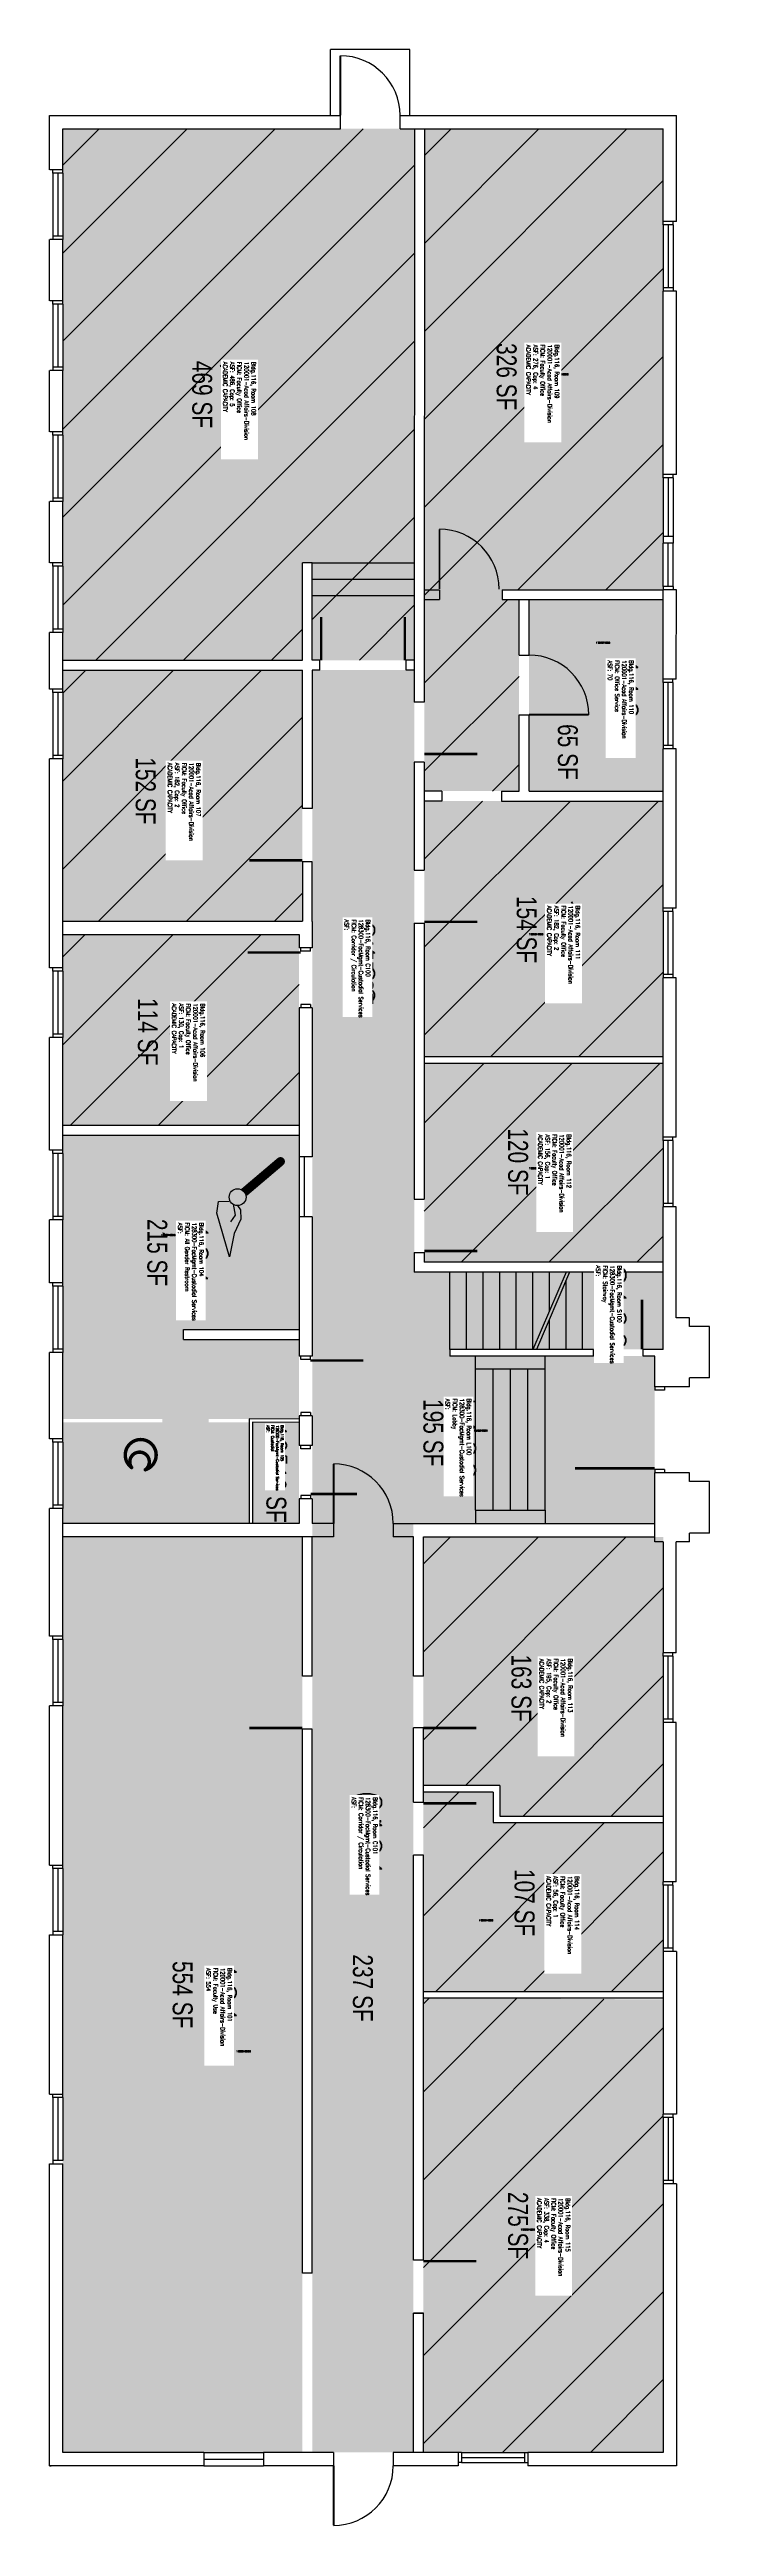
# Model space of a CAD drawing. Header units: inches. Extents: x 0 to 398, y -37 to 1457.
import ezdxf
from ezdxf.enums import TextEntityAlignment as Align

# ---------------------------------------------------------------- set-up
doc = ezdxf.new("R2010")
doc.units = ezdxf.units.IN
doc.header["$LTSCALE"] = 50
doc.header["$MEASUREMENT"] = 0
doc.layers.get('0').update_dxf_attribs({"linetype": 'CONTINUOUS'})
for name, color, linetype in [('A-DOOR', 2, 'CONTINUOUS'), ('A-FLOR', 3, 'CONTINUOUS'), ('A-GLAZ', 1, 'CONTINUOUS'), ('A-GLAZ-SILL', 2, 'CONTINUOUS'), ('A-IDEN-ICON', 4, 'CONTINUOUS'), ('A-IDEN-RNUM', 7, 'CONTINUOUS'), ('A-IDEN-SNUM', 4, 'CONTINUOUS'), ('A-IDEN-VNUM', 4, 'CONTINUOUS'), ('A-SITE', 3, 'CONTINUOUS'), ('A-WALL', 5, 'CONTINUOUS'), ('AREA-TEXT', 3, 'CONTINUOUS'), ('Rooms-Capacity', 4, 'CONTINUOUS'), ('Rooms-Category-Color', 7, 'CONTINUOUS'), ('Rooms-College-Color', 7, 'CONTINUOUS'), ('Rooms-Department-Color', 7, 'CONTINUOUS'), ('Rooms-Division-Color', 7, 'CONTINUOUS'), ('Rooms-Information', 7, 'CONTINUOUS')]:
    doc.layers.add(name, color=color, linetype=linetype)
doc.styles.add('AREA', font='arial.ttf', dxfattribs={"width": 0.75, "height": 24})
doc.styles.add('ROOMSNUMBER', font='txt.shx', dxfattribs={"height": 0.08333})
doc.styles.add('ROOMVNUMBER', font='simplex.shx', dxfattribs={"width": 0.85})

# ---------------------------------------------------------------- blocks, each defined once
blk = doc.blocks.new('CPBATH')
at = {"color": 0, "linetype": 'ByBlock', "const_width": 0.0127}
for points in [[(0.0571, 0.0168, 0.861492), (-0.0551, 0, 1)], [(-0.0551, 0, 0.726902), (0.0487, -0.0337, 1)], [(0.0571, 0.0168, 0.729002), (-0.0084, -0.0042, 1)], [(-0.0084, -0.0042, 0.609468), (0.0487, -0.0337, 1)]]:
    blk.add_lwpolyline(points, format="xyb", dxfattribs=at)
at = {"color": 0, "linetype": 'ByBlock', "const_width": 0.00637}
for points in [[(0.0544, 0.0152, 1), (0.0599, 0.0184, 1)], [(0.0459, -0.0353, 1), (0.0515, -0.0321, 1)]]:
    blk.add_lwpolyline(points, format="xyb", close=True, dxfattribs=at)
blk = doc.blocks.new('CPCUST')
for p, q in [((0.0262, -0.0408), (0.0446, -0.0406)), ((0.0297, -0.0341), (0.0376, -0.0302)), ((0.0376, -0.0302), (0.0533, -0.0324)), ((0.0446, -0.0406), (0.0543, -0.0505)), ((0.0533, -0.0324), (0.0745, -0.0479)), ((0.0171, -0.0639), (0.02, -0.0466)), ((0.0358, -0.0705), (0.0171, -0.0639)), ((0.1117, -0.0625), (0.0358, -0.0705)), ((0.0745, -0.0479), (0.1117, -0.0625))]:
    blk.add_line(p, q)
at = {"const_width": 0.015}
blk.add_lwpolyline([(-0.03, 0.05), (0.01, -0.0193)], dxfattribs=at)
at = {"const_width": 0.0075}
blk.add_lwpolyline([(-0.0332, 0.0481, 1), (-0.0268, 0.0519, 1)], format="xyb", close=True, dxfattribs=at)
blk.add_circle((0.0158, -0.0313), 0.0141)

msp = doc.modelspace()

# ---------------------------------------------------------------- hatches: boundary and pattern name
at = {"layer": 'Rooms-Capacity'}
h = msp.add_hatch(dxfattribs=at)
h.set_pattern_fill('ANSI31', color=256, scale=300, style=0)
h.paths.add_polyline_path([(220.1, 1408.9), (211.4, 1408.9), (175.4, 1408.9), (8, 1408.9), (8, 1088.5), (152.5, 1088.5), (152.5, 1147.2), (158.5, 1147.2), (158.5, 1088.5), (211.4, 1088.5), (220, 1088.5)])
h = msp.add_hatch(dxfattribs=at)
h.set_pattern_fill('ANSI31', color=256, scale=300, style=0)
h.paths.add_polyline_path([(370.1, 1408.9), (226.1, 1408.9), (226, 1027.1), (226, 1009.6), (283.2, 1009.6), (283.2, 1055.6), (283.2, 1125), (273, 1125), (273, 1131), (370, 1131)])
h = msp.add_hatch(dxfattribs=at)
h.set_pattern_fill('ANSI31', color=256, scale=300, style=0)
h.paths.add_polyline_path([(152.5, 1082.5), (8, 1082.5), (8, 931.1), (152.5, 931.1), (152.5, 967)])
h = msp.add_hatch(dxfattribs=at)
h.set_pattern_fill('ANSI31', color=256, scale=300, style=0)
h.paths.add_polyline_path([(370, 1003.6), (226, 1003.6), (226, 962), (226, 849.5), (370, 849.5)])
h = msp.add_hatch(dxfattribs=at)
h.set_pattern_fill('ANSI31', color=256, scale=300, style=0)
h.paths.add_polyline_path([(150.5, 923.1), (8, 923.1), (8, 808.2), (150.5, 808.2), (150.5, 879)])
h = msp.add_hatch(dxfattribs=at)
h.set_pattern_fill('ANSI31', color=256, scale=300, style=0)
h.paths.add_polyline_path([(370, 845.6), (226, 845.6), (226, 731.5), (226, 725.5), (370, 725.5)])
h = msp.add_hatch(dxfattribs=at)
h.set_pattern_fill('ANSI31', color=256, scale=300, style=0)
h.paths.add_polyline_path([(370.1, 560), (225.5, 560), (225.5, 440.1), (225.5, 410), (271.5, 410), (271.4, 391.7), (370.1, 391.7)])
h = msp.add_hatch(dxfattribs=at)
h.set_pattern_fill('ANSI31', color=256, scale=300, style=0)
h.paths.add_polyline_path([(370.1, 387.7), (267.5, 387.7), (267.5, 406), (225.5, 406), (225.5, 392), (225.5, 286), (370.1, 286)])
h = msp.add_hatch(dxfattribs=at)
h.set_pattern_fill('ANSI31', color=256, scale=300, style=0)
h.paths.add_polyline_path([(370.1, 281.1), (225.5, 282), (225.5, 81.5), (225.5, 8), (370.1, 8)])
at = {"layer": 'Rooms-Category-Color', "true_color": 0xfa9ba3}
for points in [[(220.1, 1408.9), (211.4, 1408.9), (175.4, 1408.9), (8, 1408.9), (8, 1088.5), (152.5, 1088.5), (152.5, 1147.2), (158.5, 1147.2), (158.5, 1088.5), (211.4, 1088.5), (220, 1088.5)], [(370.1, 1408.9), (226.1, 1408.9), (226, 1027.1), (226, 1009.6), (283.2, 1009.6), (283.2, 1055.6), (283.2, 1125), (273, 1125), (273, 1131), (370, 1131)], [(370, 1125), (289.2, 1125), (289.2, 1055.6), (289.2, 1009.6), (370, 1009.6)], [(152.5, 1082.5), (8, 1082.5), (8, 931.1), (152.5, 931.1), (152.5, 967)], [(370, 1003.6), (226, 1003.6), (226, 962), (226, 849.5), (370, 849.5)], [(150.5, 923.1), (8, 923.1), (8, 808.2), (150.5, 808.2), (150.5, 879)], [(370, 845.6), (226, 845.6), (226, 731.5), (226, 725.5), (370, 725.5)], [(370.1, 560), (225.5, 560), (225.5, 440.1), (225.5, 410), (271.5, 410), (271.4, 391.7), (370.1, 391.7)], [(370.1, 387.7), (267.5, 387.7), (267.5, 406), (225.5, 406), (225.5, 392), (225.5, 286), (370.1, 286)], [(370.1, 281.1), (225.5, 282), (225.5, 81.5), (225.5, 8), (370.1, 8)]]:
    msp.add_hatch(color=241, dxfattribs=at).paths.add_polyline_path(points)
at = {"layer": 'Rooms-Category-Color', "true_color": 0xadadad}
for points in [[(220, 1027.1), (220, 1082.5), (211.4, 1082.5), (158.5, 1082.5), (158.5, 967), (158.5, 879), (158.5, 719.5), (220, 719.5), (220, 731.5), (220, 930)], [(150.5, 631), (150.5, 679), (80.8, 679), (80.8, 685), (150.5, 685), (150.5, 802.2), (8, 802.2), (8, 631.1), (68, 631.1), (68, 629.1), (8, 629.1), (8, 568.1), (120.5, 568.1), (120.5, 629.1), (96, 629.1), (96, 631.1)], [(305.3, 719.5), (220, 719.5), (158.5, 719.5), (158.5, 633), (158.5, 583), (158.5, 568), (219.5, 568), (365, 568), (365, 598.5), (365, 648.5), (365, 669), (358, 669), (241.5, 669), (241.5, 673), (305.3, 673)], [(370, 719.5), (305.3, 719.5), (305.3, 673), (328, 673), (358, 673), (370, 673)], [(150.5, 629), (122.5, 629.1), (122.5, 568.1), (150.5, 568), (150.5, 615)], [(219.5, 440.1), (219.5, 568), (171.5, 568), (158.5, 568), (158.5, 444), (158.5, 368), (158.5, 8), (219.5, 8), (219.5, 81.5), (219.5, 392)]]:
    msp.add_hatch(color=253, dxfattribs=at).paths.add_polyline_path(points)
at = {"layer": 'Rooms-Category-Color', "true_color": 0xfbafa2}
msp.add_hatch(color=21, dxfattribs=at).paths.add_polyline_path([(152.5, 368), (152.5, 560), (83.3, 560.1), (8, 560.1), (8, 8), (129.1, 8), (152.5, 8)])
at = {"layer": 'Rooms-College-Color', "true_color": 0xffe090}
for points in [[(220.1, 1408.9), (211.4, 1408.9), (175.4, 1408.9), (8, 1408.9), (8, 1088.5), (152.5, 1088.5), (152.5, 1147.2), (158.5, 1147.2), (158.5, 1088.5), (211.4, 1088.5), (220, 1088.5)], [(370.1, 1408.9), (226.1, 1408.9), (226, 1027.1), (226, 1009.6), (283.2, 1009.6), (283.2, 1055.6), (283.2, 1125), (273, 1125), (273, 1131), (370, 1131)], [(370, 1125), (289.2, 1125), (289.2, 1055.6), (289.2, 1009.6), (370, 1009.6)], [(152.5, 1082.5), (8, 1082.5), (8, 931.1), (152.5, 931.1), (152.5, 967)], [(150.5, 923.1), (8, 923.1), (8, 808.2), (150.5, 808.2), (150.5, 879)]]:
    msp.add_hatch(color=41, dxfattribs=at).paths.add_polyline_path(points)
at = {"layer": 'Rooms-College-Color', "true_color": 0xadadad}
for points in [[(220, 1027.1), (220, 1082.5), (211.4, 1082.5), (158.5, 1082.5), (158.5, 967), (158.5, 879), (158.5, 719.5), (220, 719.5), (220, 731.5), (220, 930)], [(150.5, 631), (150.5, 679), (80.8, 679), (80.8, 685), (150.5, 685), (150.5, 802.2), (8, 802.2), (8, 631.1), (68, 631.1), (68, 629.1), (8, 629.1), (8, 568.1), (120.5, 568.1), (120.5, 629.1), (96, 629.1), (96, 631.1)], [(305.3, 719.5), (220, 719.5), (158.5, 719.5), (158.5, 633), (158.5, 583), (158.5, 568), (219.5, 568), (365, 568), (365, 598.5), (365, 648.5), (365, 669), (358, 669), (241.5, 669), (241.5, 673), (305.3, 673)], [(370, 719.5), (305.3, 719.5), (305.3, 673), (328, 673), (358, 673), (370, 673)], [(150.5, 629), (122.5, 629.1), (122.5, 568.1), (150.5, 568), (150.5, 615)], [(219.5, 440.1), (219.5, 568), (171.5, 568), (158.5, 568), (158.5, 444), (158.5, 368), (158.5, 8), (219.5, 8), (219.5, 81.5), (219.5, 392)]]:
    msp.add_hatch(color=253, dxfattribs=at).paths.add_polyline_path(points)
at = {"layer": 'Rooms-College-Color', "true_color": 0xb2d6e9}
for points in [[(370, 1003.6), (226, 1003.6), (226, 962), (226, 849.5), (370, 849.5)], [(370, 845.6), (226, 845.6), (226, 731.5), (226, 725.5), (370, 725.5)], [(152.5, 368), (152.5, 560), (83.3, 560.1), (8, 560.1), (8, 8), (129.1, 8), (152.5, 8)], [(370.1, 560), (225.5, 560), (225.5, 440.1), (225.5, 410), (271.5, 410), (271.4, 391.7), (370.1, 391.7)], [(370.1, 387.7), (267.5, 387.7), (267.5, 406), (225.5, 406), (225.5, 392), (225.5, 286), (370.1, 286)], [(370.1, 281.1), (225.5, 282), (225.5, 81.5), (225.5, 8), (370.1, 8)]]:
    msp.add_hatch(color=254, dxfattribs=at).paths.add_polyline_path(points)
at = {"layer": 'Rooms-Department-Color', "true_color": 0x62f98f}
for points in [[(220.1, 1408.9), (211.4, 1408.9), (175.4, 1408.9), (8, 1408.9), (8, 1088.5), (152.5, 1088.5), (152.5, 1147.2), (158.5, 1147.2), (158.5, 1088.5), (211.4, 1088.5), (220, 1088.5)], [(370.1, 1408.9), (226.1, 1408.9), (226, 1027.1), (226, 1009.6), (283.2, 1009.6), (283.2, 1055.6), (283.2, 1125), (273, 1125), (273, 1131), (370, 1131)], [(370, 1125), (289.2, 1125), (289.2, 1055.6), (289.2, 1009.6), (370, 1009.6)], [(152.5, 1082.5), (8, 1082.5), (8, 931.1), (152.5, 931.1), (152.5, 967)], [(370, 1003.6), (226, 1003.6), (226, 962), (226, 849.5), (370, 849.5)], [(150.5, 923.1), (8, 923.1), (8, 808.2), (150.5, 808.2), (150.5, 879)], [(370, 845.6), (226, 845.6), (226, 731.5), (226, 725.5), (370, 725.5)], [(152.5, 368), (152.5, 560), (83.3, 560.1), (8, 560.1), (8, 8), (129.1, 8), (152.5, 8)], [(370.1, 560), (225.5, 560), (225.5, 440.1), (225.5, 410), (271.5, 410), (271.4, 391.7), (370.1, 391.7)], [(370.1, 387.7), (267.5, 387.7), (267.5, 406), (225.5, 406), (225.5, 392), (225.5, 286), (370.1, 286)], [(370.1, 281.1), (225.5, 282), (225.5, 81.5), (225.5, 8), (370.1, 8)]]:
    msp.add_hatch(color=91, dxfattribs=at).paths.add_polyline_path(points)
at = {"layer": 'Rooms-Department-Color', "true_color": 0xacacac}
for points in [[(220, 1027.1), (220, 1082.5), (211.4, 1082.5), (158.5, 1082.5), (158.5, 967), (158.5, 879), (158.5, 719.5), (220, 719.5), (220, 731.5), (220, 930)], [(150.5, 631), (150.5, 679), (80.8, 679), (80.8, 685), (150.5, 685), (150.5, 802.2), (8, 802.2), (8, 631.1), (68, 631.1), (68, 629.1), (8, 629.1), (8, 568.1), (120.5, 568.1), (120.5, 629.1), (96, 629.1), (96, 631.1)], [(305.3, 719.5), (220, 719.5), (158.5, 719.5), (158.5, 633), (158.5, 583), (158.5, 568), (219.5, 568), (365, 568), (365, 598.5), (365, 648.5), (365, 669), (358, 669), (241.5, 669), (241.5, 673), (305.3, 673)], [(370, 719.5), (305.3, 719.5), (305.3, 673), (328, 673), (358, 673), (370, 673)], [(150.5, 629), (122.5, 629.1), (122.5, 568.1), (150.5, 568), (150.5, 615)], [(219.5, 440.1), (219.5, 568), (171.5, 568), (158.5, 568), (158.5, 444), (158.5, 368), (158.5, 8), (219.5, 8), (219.5, 81.5), (219.5, 392)]]:
    msp.add_hatch(color=253, dxfattribs=at).paths.add_polyline_path(points)
at = {"layer": 'Rooms-Division-Color', "true_color": 0x62f98f}
for points in [[(220.1, 1408.9), (211.4, 1408.9), (175.4, 1408.9), (8, 1408.9), (8, 1088.5), (152.5, 1088.5), (152.5, 1147.2), (158.5, 1147.2), (158.5, 1088.5), (211.4, 1088.5), (220, 1088.5)], [(370.1, 1408.9), (226.1, 1408.9), (226, 1027.1), (226, 1009.6), (283.2, 1009.6), (283.2, 1055.6), (283.2, 1125), (273, 1125), (273, 1131), (370, 1131)], [(370, 1125), (289.2, 1125), (289.2, 1055.6), (289.2, 1009.6), (370, 1009.6)], [(152.5, 1082.5), (8, 1082.5), (8, 931.1), (152.5, 931.1), (152.5, 967)], [(370, 1003.6), (226, 1003.6), (226, 962), (226, 849.5), (370, 849.5)], [(150.5, 923.1), (8, 923.1), (8, 808.2), (150.5, 808.2), (150.5, 879)], [(370, 845.6), (226, 845.6), (226, 731.5), (226, 725.5), (370, 725.5)], [(152.5, 368), (152.5, 560), (83.3, 560.1), (8, 560.1), (8, 8), (129.1, 8), (152.5, 8)], [(370.1, 560), (225.5, 560), (225.5, 440.1), (225.5, 410), (271.5, 410), (271.4, 391.7), (370.1, 391.7)], [(370.1, 387.7), (267.5, 387.7), (267.5, 406), (225.5, 406), (225.5, 392), (225.5, 286), (370.1, 286)], [(370.1, 281.1), (225.5, 282), (225.5, 81.5), (225.5, 8), (370.1, 8)]]:
    msp.add_hatch(color=91, dxfattribs=at).paths.add_polyline_path(points)
at = {"layer": 'Rooms-Division-Color', "true_color": 0xadadad}
for points in [[(220, 1027.1), (220, 1082.5), (211.4, 1082.5), (158.5, 1082.5), (158.5, 967), (158.5, 879), (158.5, 719.5), (220, 719.5), (220, 731.5), (220, 930)], [(150.5, 631), (150.5, 679), (80.8, 679), (80.8, 685), (150.5, 685), (150.5, 802.2), (8, 802.2), (8, 631.1), (68, 631.1), (68, 629.1), (8, 629.1), (8, 568.1), (120.5, 568.1), (120.5, 629.1), (96, 629.1), (96, 631.1)], [(305.3, 719.5), (220, 719.5), (158.5, 719.5), (158.5, 633), (158.5, 583), (158.5, 568), (219.5, 568), (365, 568), (365, 598.5), (365, 648.5), (365, 669), (358, 669), (241.5, 669), (241.5, 673), (305.3, 673)], [(370, 719.5), (305.3, 719.5), (305.3, 673), (328, 673), (358, 673), (370, 673)], [(150.5, 629), (122.5, 629.1), (122.5, 568.1), (150.5, 568), (150.5, 615)], [(219.5, 440.1), (219.5, 568), (171.5, 568), (158.5, 568), (158.5, 444), (158.5, 368), (158.5, 8), (219.5, 8), (219.5, 81.5), (219.5, 392)]]:
    msp.add_hatch(color=253, dxfattribs=at).paths.add_polyline_path(points)

# ---------------------------------------------------------------- linework, layer by layer
at = {"layer": 'A-DOOR', "const_width": 1.2}
for points in [[(175.4, 1416.9), (175.4, 1452.9)], [(235.2, 1131.4), (235.2, 1167.4)], [(289.2, 1055.6), (325.2, 1055.6)], [(171.3, 568), (171.3, 604)], [(171.3, 0), (171.3, -36)]]:
    msp.add_lwpolyline(points, dxfattribs=at)
at = {"layer": 'A-DOOR'}
for points in [[(163.8, 1088.5, 1.5, 1.5, 0), (163.8, 1114.5, 0, 0, 0), (163, 1114.5, 0, 0, -0.414214), (189, 1088.5, 0, 0, -0.414214)], [(214.3, 1088.5, 1.5, 1.5, 0), (214.3, 1114.5, 0, 0, 0), (215, 1114.5, 0, 0, 0.414214), (189, 1088.5, 0, 0, 0.414214)], [(226, 1031.9, 1.5, 1.5, 0), (258, 1031.9, 0, 0, 0), (258, 1031.1, 0, 0, 0.414214), (226, 1063.1, 0, 0, 0.414214)], [(152.5, 967.8, 1.5, 1.5, 0), (120.5, 967.8, 0, 0, 0), (120.5, 967.1, 0, 0, -0.414214), (152.5, 999, 0, 0, -0.414214)], [(226, 930.8, 1.5, 1.5, 0), (258, 930.8, 0, 0, 0), (258, 930, 0, 0, 0.414214), (226, 962, 0, 0, 0.414214)], [(151.5, 912.3, 1.5, 1.5, 0), (119.5, 912.3, 0, 0, 0), (119.5, 913.1, 0, 0, 0.414214), (151.5, 881, 0, 0, 0.414214)], [(226, 732.3, 1.5, 1.5, 0), (258, 732.3, 0, 0, 0), (258, 731.5, 0, 0, 0.414214), (226, 763.5, 0, 0, 0.414214)], [(357.3, 673, 1.5, 1.5, 0), (357.3, 703, 0, 0, 0), (358, 703, 0, 0, 0.414214), (328, 673, 0, 0, 0.414214)], [(157.2, 666.3, 1.5, 1.5, 0), (189.2, 666.3, 0, 0, 0), (189.2, 667.1, 0, 0, -0.414214), (157.2, 635, 0, 0, -0.414214)], [(365, 601.3, 1.5, 1.5, 0), (317, 601.3, 0, 0, 0), (317, 600.5, 0, 0, -0.414214), (365, 648.5, 0, 0, -0.414214)], [(157.5, 585.8, 1.5, 1.5, 0), (185.5, 585.8, 0, 0, 0), (185.5, 585, 0, 0, 0.414214), (157.5, 613, 0, 0, 0.414214)], [(152.5, 444.8, 1.5, 1.5, 0), (120.5, 444.8, 0, 0, 0), (120.5, 444.1, 0, 0, -0.414214), (152.5, 476, 0, 0, -0.414214)], [(225.5, 444.8, 1.5, 1.5, 0), (257.5, 444.8, 0, 0, 0), (257.5, 444, 0, 0, 0.414214), (225.5, 476, 0, 0, 0.414214)], [(225.5, 399.3, 1.5, 1.5, 0), (257.5, 399.3, 0, 0, 0), (257.5, 400, 0, 0, -0.414214), (225.5, 368, 0, 0, -0.414214)], [(225.5, 123.3, 1.5, 1.5, 0), (257.5, 123.3, 0, 0, 0), (257.5, 124, 0, 0, -0.414214), (225.5, 92, 0, 0, -0.414214)]]:
    msp.add_lwpolyline(points, format="xyseb", dxfattribs=at)
for centre, start, end in [((175.4, 1416.9), 0, 90), ((235.2, 1131.4), 0, 90), ((289.2, 1055.6), 0, 90), ((171.3, 568), 0, 90), ((171.3, 0), 270, 360)]:
    msp.add_arc(centre, 36, start, end, dxfattribs=at)
at = {"layer": 'A-FLOR'}
for p, q in [((158.5, 1147.2), (220.1, 1147.2)), ((158.5, 1137.4), (220, 1137.4)), ((158.5, 1127.4), (220, 1127.4)), ((241.5, 673), (241.5, 719.5)), ((251.5, 673), (251.5, 719.5)), ((261.5, 673), (261.5, 719.5)), ((271.5, 673), (271.5, 719.5)), ((281.5, 673), (281.5, 719.5)), ((291.5, 673), (291.5, 719.5)), ((311.5, 719.5), (291.5, 673)), ((313.7, 719.5), (293.7, 673)), ((301.5, 696.3), (301.5, 719.5)), ((321.5, 673), (321.5, 719.5)), ((311.5, 673), (311.5, 714.5)), ((301.5, 673), (301.5, 691.2)), ((257, 661), (257, 669)), ((299, 661), (257, 661)), ((257, 576), (257, 661)), ((267.5, 576), (267.5, 661)), ((278, 576), (278, 661)), ((288.5, 576), (288.5, 661)), ((299, 661), (299, 669)), ((299, 576), (299, 661)), ((257, 576), (257, 568)), ((257, 576), (299, 576)), ((299, 576), (299, 568))]:
    msp.add_line(p, q, dxfattribs=at)
at = {"layer": 'A-GLAZ'}
for p, q in [((5.1, 1382.1), (5.1, 1344.1)), ((373.1, 1351), (373.1, 1313)), ((5.1, 1303.1), (5.1, 1265.1)), ((5.1, 1224.1), (5.1, 1186.1)), ((373.1, 1198.5), (373.1, 1163)), ((373.1, 1133), (373.1, 1159)), ((5.1, 1145.1), (5, 1107.1)), ((5, 1069.1), (5, 1031.1)), ((373, 1075), (373, 1037)), ((373, 937), (373, 899)), ((5, 901.1), (5, 863.1)), ((373, 799), (373, 761)), ((5, 791.1), (5, 753.1)), ((5, 711.1), (5, 673.1)), ((5, 617.1), (5, 579.1)), ((5, 498.1), (5, 460.1)), ((373, 488), (373, 450)), ((5, 360.1), (5, 322.1)), ((373, 350), (373, 312)), ((5, 222.1), (5, 184.1)), ((373.1, 210), (373.1, 172)), ((93.1, 4), (129.1, 4)), ((248.5, 5), (286.5, 5))]:
    msp.add_line(p, q, dxfattribs=at)
at = {"layer": 'A-GLAZ-SILL'}
for p, q in [((2.1, 1382.1), (2.1, 1384.1)), ((8.1, 1382.1), (2.1, 1382.1)), ((2.1, 1382.1), (2.1, 1344.1)), ((8.1, 1382.1), (8.1, 1384.1)), ((8.1, 1382.1), (8.1, 1344.1)), ((8.1, 1344.1), (2.1, 1344.1)), ((2.1, 1344.1), (2.1, 1342.1)), ((8.1, 1344.1), (8.1, 1342.1)), ((370.1, 1351), (370.1, 1353)), ((376.1, 1351), (370.1, 1351)), ((370.1, 1351), (370.1, 1313)), ((376.1, 1351), (376.1, 1353)), ((376.1, 1351), (376.1, 1313)), ((2.1, 1303.1), (2.1, 1305.1)), ((8.1, 1303.1), (2.1, 1303.1)), ((2.1, 1303.1), (2.1, 1265.1)), ((8.1, 1303.1), (8.1, 1305.1)), ((8.1, 1303.1), (8.1, 1265.1)), ((370.1, 1313), (370.1, 1311)), ((376.1, 1313), (370.1, 1313)), ((376.1, 1313), (376.1, 1311)), ((8.1, 1265.1), (2.1, 1265.1)), ((2.1, 1265.1), (2.1, 1263.1)), ((8.1, 1265.1), (8.1, 1263.1)), ((2.1, 1224.1), (2.1, 1226.1)), ((8.1, 1224.1), (8.1, 1226.1)), ((8.1, 1224.1), (2.1, 1224.1)), ((2.1, 1224.1), (2.1, 1186.1)), ((8.1, 1224.1), (8.1, 1186.1)), ((370.1, 1198.5), (370.1, 1200.5)), ((376.1, 1198.5), (370.1, 1198.5)), ((370.1, 1198.5), (370.1, 1163)), ((376.1, 1198.5), (376.1, 1200.5)), ((376.1, 1198.5), (376.1, 1163)), ((8.1, 1186.1), (2.1, 1186.1)), ((2.1, 1186.1), (2.1, 1184.1)), ((8.1, 1186.1), (8.1, 1184.1)), ((376.1, 1163), (370.1, 1163)), ((370.1, 1163), (370.1, 1159)), ((376.1, 1159), (370.1, 1159)), ((370, 1133), (370.1, 1159)), ((376.1, 1163), (376.1, 1159)), ((376.1, 1133), (376.1, 1159)), ((2.1, 1145.1), (2, 1107.1)), ((2.1, 1145.1), (2.1, 1147.1)), ((8.1, 1145.1), (2.1, 1145.1)), ((8.1, 1145.1), (8, 1107.1)), ((8.1, 1145.1), (8.1, 1147.1)), ((370, 1133), (370, 1131)), ((376.1, 1133), (370, 1133)), ((376.1, 1133), (376.1, 1131)), ((8, 1107.1), (2, 1107.1)), ((2, 1107.1), (2, 1105.1)), ((8, 1107.1), (8, 1105.1)), ((370, 1075), (370, 1077)), ((376, 1075), (376, 1077)), ((2, 1069.1), (2, 1071.1)), ((8, 1069.1), (2, 1069.1)), ((2, 1069.1), (2, 1031.1)), ((8, 1069.1), (8, 1071.1)), ((8, 1069.1), (8, 1031.1)), ((376, 1075), (370, 1075)), ((370, 1075), (370, 1037)), ((376, 1075), (376, 1037)), ((8, 1031.1), (2, 1031.1)), ((2, 1031.1), (2, 1029.1)), ((8, 1031.1), (8, 1029.1)), ((370, 1037), (370, 1035)), ((376, 1037), (370, 1037)), ((376, 1037), (376, 1035)), ((370, 937), (370, 939)), ((376, 937), (370, 937)), ((370, 937), (370, 899)), ((376, 937), (376, 939)), ((376, 937), (376, 899)), ((2, 901.1), (2, 903.1)), ((8, 901.1), (2, 901.1)), ((2, 901.1), (2, 863.1)), ((8, 901.1), (8, 903.1)), ((8, 901.1), (8, 863.1)), ((370, 899), (370, 897)), ((376, 899), (370, 899)), ((376, 899), (376, 897)), ((8, 863.1), (2, 863.1)), ((2, 863.1), (2, 861.1)), ((8, 863.1), (8, 861.1)), ((2, 791.1), (2, 793.1)), ((8, 791.1), (8, 793.1)), ((370, 799), (370, 801)), ((376, 799), (370, 799)), ((370, 799), (370, 761)), ((376, 799), (376, 801)), ((376, 799), (376, 761)), ((8, 791.1), (2, 791.1)), ((2, 791.1), (2, 753.1)), ((8, 791.1), (8, 753.1)), ((8, 753.1), (2, 753.1)), ((2, 753.1), (2, 751.1)), ((8, 753.1), (8, 751.1)), ((376, 761), (370, 761)), ((370, 761), (370, 759)), ((376, 761), (376, 759)), ((2, 711.1), (2, 713.1)), ((8, 711.1), (2, 711.1)), ((2, 711.1), (2, 673.1)), ((8, 711.1), (8, 713.1)), ((8, 711.1), (8, 673.1)), ((8, 673.1), (2, 673.1)), ((2, 673.1), (2, 671.1)), ((8, 673.1), (8, 671.1)), ((2, 617.1), (2, 619.1)), ((8, 617.1), (2, 617.1)), ((2, 617.1), (2, 579.1)), ((8, 617.1), (8, 619.1)), ((8, 617.1), (8, 579.1)), ((8, 579.1), (2, 579.1)), ((2, 579.1), (2, 577.1)), ((8, 579.1), (8, 577.1)), ((2, 498.1), (2, 500.1)), ((8, 498.1), (2, 498.1)), ((2, 498.1), (2, 460.1)), ((8, 498.1), (8, 500.1)), ((8, 498.1), (8, 460.1)), ((370, 488), (370, 490)), ((376, 488), (370, 488)), ((370, 488), (370, 450)), ((376, 488), (376, 490)), ((376, 488), (376, 450)), ((8, 460.1), (2, 460.1)), ((2, 460.1), (2, 458.1)), ((8, 460.1), (8, 458.1)), ((376, 450), (370, 450)), ((370, 450), (370, 448)), ((376, 450), (376, 448)), ((2, 360.1), (2, 362.1)), ((8, 360.1), (2, 360.1)), ((2, 360.1), (2, 322.1)), ((8, 360.1), (8, 362.1)), ((8, 360.1), (8, 322.1)), ((370, 350), (370, 352)), ((376, 350), (370, 350)), ((370, 350), (370, 312)), ((376, 350), (376, 352)), ((376, 350), (376, 312)), ((8, 322.1), (2, 322.1)), ((2, 322.1), (2, 320.1)), ((8, 322.1), (8, 320.1)), ((376, 312), (370, 312)), ((370, 312), (370, 310)), ((376, 312), (376, 310)), ((2, 222.1), (2, 224.1)), ((8, 222.1), (8, 224.1)), ((8, 222.1), (2, 222.1)), ((2, 222.1), (2, 184.1)), ((8, 222.1), (8, 184.1)), ((370.1, 210), (370.1, 212)), ((370.1, 210), (370.1, 172)), ((376.1, 210), (370.1, 210)), ((378.1, 212), (372.1, 212)), ((376.1, 210), (376.1, 212)), ((376.1, 210), (376.1, 172)), ((8, 184.1), (2, 184.1)), ((2, 184.1), (2, 182.1)), ((376.1, 172), (370.1, 172)), ((370.1, 172), (370.1, 170)), ((376.1, 172), (376.1, 170)), ((93.1, 8), (129.1, 8)), ((248.5, 8), (246.5, 8)), ((248.5, 2), (246.5, 2)), ((248.5, 8), (248.5, 2)), ((248.5, 8), (286.5, 8)), ((248.5, 2), (286.5, 2)), ((286.5, 8), (286.5, 2)), ((286.5, 8), (288.5, 8)), ((286.5, 2), (288.5, 2)), ((93.1, 0), (129.1, 0))]:
    msp.add_line(p, q, dxfattribs=at)
at = {"layer": 'A-SITE'}
for p, q in [((169.4, 1416.9), (169.4, 1456.6)), ((217.4, 1456.6), (169.4, 1456.6)), ((217.4, 1416.9), (217.4, 1456.6))]:
    msp.add_line(p, q, dxfattribs=at)
at = {"layer": 'A-WALL'}
for p, q in [((0, 1384.1), (0, 1416.9)), ((0, 1416.9), (175.4, 1416.9)), ((8, 1408.9), (175.4, 1408.9)), ((8, 1384.1), (8, 1408.9)), ((175.4, 1408.9), (175.4, 1416.9)), ((211.4, 1408.9), (211.4, 1416.9)), ((211.4, 1416.9), (378.1, 1416.9)), ((211.4, 1408.9), (370.1, 1408.9)), ((220.1, 1408.9), (220, 1063.1)), ((226.1, 1408.9), (226, 1063.1)), ((370.1, 1353), (370.1, 1408.9)), ((378.1, 1353), (378.1, 1416.9)), ((8.1, 1384.1), (0.1, 1384.1)), ((378.1, 1353), (370.1, 1353)), ((0, 1305.1), (0, 1342.1)), ((8.1, 1342.1), (0.1, 1342.1)), ((8, 1305.1), (8, 1342.1)), ((8.1, 1305.1), (0.1, 1305.1)), ((378.1, 1311), (370.1, 1311)), ((370.1, 1200.5), (370.1, 1311)), ((378.1, 1200.5), (378.1, 1311)), ((0, 1226.1), (0, 1263.1)), ((8.1, 1263.1), (0.1, 1263.1)), ((8, 1226.1), (8, 1263.1)), ((8.1, 1226.1), (0.1, 1226.1)), ((378.1, 1200.5), (370.1, 1200.5)), ((0, 1147.1), (0, 1184.1)), ((8.1, 1184.1), (0.1, 1184.1)), ((8, 1147.1), (8, 1184.1)), ((8.1, 1147.1), (0.1, 1147.1)), ((158.5, 1147.2), (152.5, 1147.2)), ((152.5, 1088.5), (152.5, 1147.2)), ((158.5, 1088.5), (158.5, 1147.2)), ((226, 1125), (235.2, 1125)), ((226, 1131), (235.2, 1131)), ((235.2, 1131), (235.2, 1125)), ((273, 1131), (273, 1125)), ((273, 1131), (370, 1131)), ((273, 1125), (370, 1125)), ((283.2, 1091.6), (283.2, 1125)), ((289.2, 1091.6), (289.2, 1125)), ((370, 1077), (370, 1131)), ((378.1, 1131), (370, 1131)), ((378, 1077), (378.1, 1131)), ((8, 1105.1), (0, 1105.1)), ((0, 1071.1), (0, 1105.1)), ((8, 1071.1), (8, 1105.1)), ((283.2, 1091.6), (289.2, 1091.6)), ((8, 1088.5), (152.5, 1088.5)), ((8, 1082.5), (152.5, 1082.5)), ((152.5, 999), (152.5, 1082.5)), ((163, 1088.5), (158.5, 1088.5)), ((163, 1082.5), (158.5, 1082.5)), ((158.5, 1082.5), (158.5, 999)), ((163, 1082.5), (163, 1088.5)), ((220, 1088.5), (215, 1088.5)), ((215, 1082.5), (215, 1088.5)), ((220, 1082.5), (215, 1082.5)), ((378, 1077), (370, 1077)), ((8, 1071.1), (0, 1071.1)), ((226, 1063.1), (220, 1063.1)), ((283.2, 1009.6), (283.2, 1055.6)), ((283.2, 1055.6), (289.2, 1055.6)), ((289.2, 1009.6), (289.2, 1055.6)), ((378, 1035), (370, 1035)), ((370, 939), (370, 1035)), ((378, 939), (378, 1035)), ((8, 1029.1), (0, 1029.1)), ((0, 903.1), (0, 1029.1)), ((8, 903.1), (8, 1029.1)), ((220, 1027.1), (220, 962)), ((226, 1027.1), (220, 1027.1)), ((220, 1027.1), (220, 1025)), ((226, 1027.1), (226, 962)), ((226, 1027.1), (226, 962)), ((236.6, 1009.6), (226, 1009.6)), ((236.6, 1003.6), (226, 1003.6)), ((236.6, 1009.6), (236.6, 1003.6)), ((272.6, 1009.6), (283.2, 1009.6)), ((272.6, 1009.6), (272.6, 1003.6)), ((272.6, 1003.6), (370, 1003.6)), ((289.2, 1009.6), (370, 1009.6)), ((158.5, 999), (152.5, 999)), ((152.5, 967), (152.5, 931.1)), ((158.5, 967), (152.5, 967)), ((158.5, 931), (158.5, 967)), ((220, 962), (226, 962)), ((8, 931.1), (152.5, 931.1)), ((158.5, 931), (158.5, 915)), ((220, 930), (220, 763.5)), ((220, 930), (226, 930)), ((226, 930), (226, 763.5)), ((378, 939), (370, 939)), ((8, 923.1), (150.5, 923.1)), ((150.5, 923.1), (150.5, 915)), ((158.5, 915), (150.5, 915)), ((151.5, 913), (151.5, 915)), ((157.5, 913), (151.5, 913)), ((157.5, 913), (157.5, 915)), ((8, 903.1), (0, 903.1)), ((378, 897), (370, 897)), ((370, 801), (370, 897)), ((378, 801), (378, 897)), ((151.5, 881), (151.5, 879)), ((157.5, 881), (151.5, 881)), ((157.5, 881), (157.5, 879)), ((158.5, 879), (150.5, 879)), ((150.5, 879), (150.5, 789)), ((158.5, 879), (158.5, 789)), ((8, 861.1), (0, 861.1)), ((0, 793.1), (0, 861.1)), ((8, 793.1), (8, 861.1)), ((226, 849.5), (370, 849.5)), ((226, 845.6), (370, 845.6)), ((8, 808.2), (150.5, 808.2)), ((8, 793.1), (0, 793.1)), ((8, 802.2), (150.5, 802.2)), ((150.5, 800), (150.5, 676)), ((378, 801), (370, 801)), ((158.5, 789), (150.5, 789)), ((153.5, 789), (153.5, 753)), ((220, 763.5), (226, 763.5)), ((8, 751.1), (0, 751.1)), ((0, 713.1), (0, 751.1)), ((8, 713.1), (8, 751.1)), ((158.5, 753), (150.5, 753)), ((150.5, 753), (150.5, 669)), ((158.5, 753), (158.5, 669)), ((378, 759), (370, 759)), ((370, 673), (370, 759)), ((378, 692), (378, 759)), ((220, 731.5), (220, 719.5)), ((220, 731.5), (226, 731.5)), ((370, 719.5), (220, 719.5)), ((226, 731.5), (226, 725.5)), ((370, 725.5), (226, 725.5)), ((8, 713.1), (0, 713.1)), ((386, 692), (378, 692)), ((386, 686.8), (386, 692)), ((80.8, 685), (150.5, 685)), ((80.8, 679), (80.8, 685)), ((80.8, 679), (150.5, 679)), ((241.5, 673), (241.5, 669)), ((328, 673), (241.5, 673)), ((328, 669), (328, 673)), ((370, 673), (358, 673)), ((358, 669), (358, 673)), ((398, 686.8), (386, 686.8)), ((398, 655.8), (398, 686.8)), ((8, 671.1), (0, 671.1)), ((0, 619.1), (0, 671.1)), ((8, 619.1), (8, 671.1)), ((158.5, 669), (150.5, 669)), ((151.5, 667), (151.5, 669)), ((157.5, 667), (151.5, 667)), ((157.5, 667), (157.5, 669)), ((328, 669), (241.5, 669)), ((365, 669), (358, 669)), ((365, 650.5), (365, 669)), ((365, 650.5), (365, 648.5)), ((386, 650.5), (365, 650.5)), ((371, 648.5), (365, 648.5)), ((371, 650.5), (371, 648.5)), ((386, 650.5), (386, 655.8)), ((398, 655.8), (386, 655.8)), ((150.5, 631), (120.5, 631.1)), ((120.5, 631.1), (120.5, 568.1)), ((150.5, 629), (122.5, 629.1)), ((122.5, 629.1), (122.5, 568.1)), ((158.5, 633), (150.5, 633)), ((150.5, 633), (150.5, 615)), ((157.5, 635), (151.5, 635)), ((151.5, 635), (151.5, 633)), ((157.5, 635), (157.5, 633)), ((158.5, 633), (158.5, 615)), ((8, 619.1), (0, 619.1)), ((158.5, 615), (150.5, 615)), ((151.5, 613), (151.5, 615)), ((157.5, 613), (151.5, 613)), ((157.5, 613), (157.5, 615)), ((371, 600.5), (365, 600.5)), ((365, 600.5), (365, 598.5)), ((386, 598.5), (365, 598.5)), ((365, 557), (365, 598.5)), ((371, 600.5), (371, 598.5)), ((386, 593.3), (386, 598.5)), ((158.5, 583), (150.5, 583)), ((150.5, 583), (150.5, 568)), ((151.5, 585), (151.5, 583)), ((157.5, 585), (151.5, 585)), ((157.5, 585), (157.5, 583)), ((158.5, 583), (158.5, 568)), ((398, 593.3), (386, 593.3)), ((398, 562.3), (398, 593.3)), ((8, 577.1), (0, 577.1)), ((0, 500.1), (0, 577.1)), ((8, 500.1), (8, 577.1)), ((150.5, 568), (8, 568.1)), ((171.3, 568), (158.5, 568)), ((171.3, 568), (171.3, 560)), ((207.3, 568), (365, 568)), ((207.3, 568), (207.3, 560)), ((171.3, 560), (8, 560.1)), ((152.5, 476), (152.5, 560)), ((158.5, 476), (158.5, 560)), ((219.5, 560), (207.3, 560)), ((219.5, 476.1), (219.5, 560)), ((225.5, 476.1), (225.5, 560)), ((225.5, 560), (365, 560)), ((370, 557), (365, 557)), ((370.1, 557), (370.1, 490)), ((386, 557), (378, 557)), ((378, 490), (378, 557)), ((398, 562.3), (386, 562.3)), ((386, 557), (386, 562.3)), ((8, 500.1), (0, 500.1)), ((378, 490), (370, 490)), ((378, 490), (370.1, 490)), ((158.5, 476), (152.5, 476)), ((225.5, 476.1), (219.5, 476.1)), ((8, 458.1), (0, 458.1)), ((0, 362.1), (0, 458.1)), ((8, 362.1), (8, 458.1)), ((378, 448), (370, 448)), ((378, 448), (370, 448)), ((370.1, 448), (370.1, 352)), ((378, 352), (378, 448)), ((152.5, 116), (152.5, 444)), ((158.5, 444), (152.5, 444)), ((158.5, 116), (158.5, 444)), ((219.5, 440.1), (219.5, 444.8)), ((225.5, 444.8), (219.5, 444.8)), ((219.5, 400), (219.5, 440.1)), ((225.5, 400), (225.5, 444.8)), ((271.5, 410), (225.5, 410)), ((267.5, 406), (225.5, 406)), ((267.5, 406), (267.5, 387.7)), ((271.5, 410), (271.5, 391.7)), ((219.5, 400), (225.5, 400)), ((271.5, 391.7), (370.1, 391.7)), ((267.5, 387.7), (370.1, 387.7)), ((0, 362.1), (8, 362.1)), ((219.5, 124), (219.5, 368)), ((225.5, 368), (219.5, 368)), ((225.5, 124), (225.5, 368)), ((378, 352), (370, 352)), ((0, 320.1), (8, 320.1)), ((0, 224.1), (0, 320.1)), ((8, 224.1), (8, 320.1)), ((378.1, 310), (370, 310)), ((370.1, 312), (370.1, 212)), ((378.1, 310), (378.1, 212)), ((225.5, 286), (370, 286)), ((225.5, 282), (370, 282)), ((0, 224.1), (8, 224.1)), ((378.1, 212), (370.1, 212)), ((0, 0), (0, 182.1)), ((0, 182.1), (8, 182.1)), ((8, 8), (8, 182.1)), ((370.1, 170), (370.1, 8)), ((378.1, 170), (370.1, 170)), ((378.1, 170), (378.1, 0)), ((225.5, 124), (219.5, 124)), ((158.5, 116), (152.5, 116)), ((219.5, 8), (219.5, 92)), ((219.5, 92), (225.5, 92)), ((225.6, 92), (219.6, 92)), ((225.5, 8), (225.5, 92)), ((0, 0), (1, 0)), ((0, 0), (1, 0)), ((93.1, 8), (8, 8)), ((93.1, 8), (93.1, 0)), ((129.1, 8), (129.1, 0)), ((171.3, 8), (129.1, 8)), ((171.3, 8), (171.3, 0)), ((246.5, 8), (207.3, 8)), ((207.3, 8), (207.3, 0)), ((246.5, 8), (246.5, 0)), ((248.5, 8.1), (248.5, 2)), ((286.5, 8), (286.5, 2)), ((370.1, 8), (288.5, 8)), ((288.5, 8), (288.5, 0)), ((93.1, 0), (0, 0)), ((171.3, 0), (129.1, 0)), ((246.5, 0), (207.3, 0)), ((378.1, 0), (288.5, 0))]:
    msp.add_line(p, q, dxfattribs=at)

# ---------------------------------------------------------------- block references
at = {"layer": 'A-IDEN-ICON', "xscale": 359.9999999972087, "yscale": 359.9999999972087, "zscale": 359.9999999972087, "rotation": 280.3048464611694}
msp.add_blockref('CPCUST', (123.5, 772.4), dxfattribs=at)
at = {"layer": 'A-IDEN-ICON', "linetype": 'Continuous', "xscale": 162.5934871328164, "yscale": 162.5934871328164, "zscale": 162.5934871328164, "rotation": 270}
msp.add_blockref('CPBATH', (55, 609.7), dxfattribs=at)

# ---------------------------------------------------------------- texts
at = {"layer": 'A-IDEN-RNUM', "style": 'ROOMSNUMBER'}
for s, p in [('0108-00', (106.9, 1265.8)), ('0109-00', (308.6, 1260.8)), ('0110-00', (333.8, 1099)), ('0107-00', (76.7, 1008.9)), ('0111-00', (293.5, 923.3)), ('C100-00', (183.8, 904.8)), ('0106-00', (76.7, 862.8)), ('0112-00', (293.5, 782.2)), ('0104-00', (71.6, 741.9)), ('S100-00', (338.5, 698.1)), ('L100-00', (260, 624.1)), ('0113-00', (308.6, 469.9)), ('C101-00', (195.7, 388.5)), ('0114-00', (263.2, 328.8)), ('0101-00', (117, 249.8)), ('0115-00', (288.4, 142.4))]:
    msp.add_text(s, height=1, dxfattribs=at).set_placement(p, align=Align.MIDDLE)
msp.add_text('0105-00', height=1, rotation=90, dxfattribs=at).set_placement((137.2, 608.3), align=Align.MIDDLE)
at = {"layer": 'A-IDEN-SNUM', "style": 'ROOMSNUMBER'}
for s, p in [('1160010800', (106.9, 1265.8)), ('1160010900', (308.6, 1260.8)), ('1160011000', (333.8, 1099)), ('1160010700', (76.7, 1008.9)), ('1160011100', (293.5, 923.3)), ('1160C10000', (183.8, 904.8)), ('1160010600', (76.7, 862.8)), ('1160011200', (293.5, 782.2)), ('1160010400', (71.6, 741.9)), ('1160S10000', (338.5, 698.1)), ('1160L10000', (260, 624.1)), ('1160011300', (308.6, 469.9)), ('1160C10100', (195.7, 388.5)), ('1160011400', (263.2, 328.8)), ('1160010100', (117, 249.8)), ('1160011500', (288.4, 142.4))]:
    msp.add_text(s, height=1, dxfattribs=at).set_placement(p, align=Align.MIDDLE)
msp.add_text('1160010500', height=1, rotation=90, dxfattribs=at).set_placement((137.2, 608.3), align=Align.MIDDLE)
at = {"layer": 'A-IDEN-VNUM', "style": 'ROOMVNUMBER', "width": 0.85}
for s, height, p in [('109', 18, (296.6, 1260.8)), ('108', 18, (113.7, 1250.1)), ('110', 18, (345.8, 1071.6)), ('107', 18, (80.4, 1008.5)), ('111', 18, (309.2, 927)), ('C100', 18, (187, 906.4)), ('106', 18, (82.9, 863.8)), ('112', 18, (303.8, 786)), ('104', 18, (86.5, 730.8)), ('S100', 18, (338.6, 698.1)), ('L100', 18, (247.9, 618.9)), ('105', 12, (136.9, 615.1)), ('113', 18, (304.6, 469.9)), ('C101', 18, (191.3, 380.5)), ('114', 18, (308.7, 338.4)), ('101', 18, (103.6, 285.2)), ('115', 18, (303.2, 144.6))]:
    msp.add_text(s, height=height, rotation=270, dxfattribs=at).set_placement(p, align=Align.MIDDLE)
at = {"layer": 'AREA-TEXT', "style": 'AREA', "width": 0.75}
for s, p in [('326 SF', (275.7, 1259.4)), ('469 SF', (92.1, 1248.7)), ('65 SF', (312.6, 1033.2)), ('152 SF', (58, 1009.7)), ('154 SF', (287.8, 926.1)), ('155 SF', (189.3, 901)), ('114 SF', (59.3, 864.5)), ('120 SF', (282.6, 786)), ('215 SF', (65, 731.4)), ('21 SF', (337.6, 696.3)), ('195 SF', (231.5, 622.8)), ('12 SF', (136.8, 585.3)), ('163 SF', (284.6, 468.8)), ('107 SF', (286.5, 339.5)), ('554 SF', (80.3, 284)), ('237 SF', (189, 288)), ('275 SF', (282.6, 144.8))]:
    msp.add_text(s, height=12, rotation=270, dxfattribs=at).set_placement(p, align=Align.MIDDLE_CENTER)

# ---------------------------------------------------------------- next in the draw order: texts
at = {"layer": 'Rooms-Information', "attachment_point": 7, "rotation": 270, "style": 'ROOMVNUMBER', "bg_fill": 3, "box_fill_scale": 1.5, "bg_fill_color": 256, "bg_fill_true_color": 13158600, "bg_fill_transparency": 0}
for s, insert, char_height, width in [('Bldg.116, Room 108^M^J120001-Acad Affairs-Division^M^JFICM: Faculty Office^M^JASF: 486, Cap: 5^M^JACADEMIC CAPACITY', (104.7, 1268.4), 2.5714, 57.6), ('Bldg.116, Room 109^M^J120001-Acad Affairs-Division^M^JFICM: Faculty Office^M^JASF: 276, Cap: 4^M^JACADEMIC CAPACITY', (287.6, 1278.7), 2.5714, 57.6), ('Bldg.116, Room 110^M^J120001-Acad Affairs-Division^M^JFICM: Office Service^M^JASF: 70', (336.8, 1088.4), 2.571, 57.6), ('Bldg.116, Room 107^M^J120001-Acad Affairs-Division^M^JFICM: Faculty Office^M^JASF: 182, Cap: 2^M^JACADEMIC CAPACITY', (71.4, 1026.7), 2.5714, 57.6), ('Bldg.116, Room 111^M^J120001-Acad Affairs-Division^M^JFICM: Faculty Office^M^JASF: 182, Cap: 2^M^JACADEMIC CAPACITY', (300.2, 940.5), 2.5714, 57.6), ('Bldg.116, Room C100^M^J128300-FacMgmt-Custodial Services^M^JFICM: Corridor / Circulation^M^JASF: ', (178, 932.2), 2.571, 57.6), ('Bldg.116, Room 106^M^J120001-Acad Affairs-Division^M^JFICM: Faculty Office^M^JASF: 130, Cap: 1^M^JACADEMIC CAPACITY', (73.9, 881.6), 2.5714, 57.6), ('Bldg.116, Room 112^M^J120001-Acad Affairs-Division^M^JFICM: Faculty Office^M^JASF: 156, Cap: 1^M^JACADEMIC CAPACITY', (294.8, 802.7), 2.5714, 57.6), ('Bldg.116, Room 104^M^J128300-FacMgmt-Custodial Services^M^JFICM: All Gender Restroom^M^JASF: ', (77.5, 749.4), 2.571, 57.6), ('Bldg.116, Room S100^M^J128300-FacMgmt-Custodial Services^M^JFICM: Stairway^M^JASF: ', (329.6, 723.6), 2.571, 57.6), ('Bldg.116, Room L100^M^J128300-FacMgmt-Custodial Services^M^JFICM: Lobby^M^JASF: ', (238.9, 643.3), 2.571, 57.6), ('Bldg.116, Room 105^M^J128300-FacMgmt-Custodial Services^M^JFICM: Custodial^M^JASF: ', (130.9, 627.3), 1.714, 38.4), ('Bldg.116, Room 113^M^J120001-Acad Affairs-Division^M^JFICM: Faculty Office^M^JASF: 195, Cap: 2^M^JACADEMIC CAPACITY', (295.6, 486.6), 2.5714, 57.6), ('Bldg.116, Room C101^M^J128300-FacMgmt-Custodial Services^M^JFICM: Corridor / Circulation^M^JASF: ', (182.3, 403.1), 2.571, 57.6), ('Bldg.116, Room 114^M^J120001-Acad Affairs-Division^M^JFICM: Faculty Office^M^JASF: 56, Cap: 1^M^JACADEMIC CAPACITY', (299.7, 355.5), 2.5714, 57.6), ('Bldg.116, Room 101^M^J120001-Acad Affairs-Division^M^JFICM: Faculty Use^M^JASF: 554', (94.6, 300.1), 2.571, 57.6), ('Bldg.116, Room 115^M^J120001-Acad Affairs-Division^M^JFICM: Faculty Office^M^JASF: 338, Cap: 4^M^JACADEMIC CAPACITY', (294.2, 161.4), 2.5714, 57.6)]:
    msp.add_mtext(s, dxfattribs=dict(at, insert=insert, char_height=char_height, width=width))

doc.saveas('drawing.dxf')
